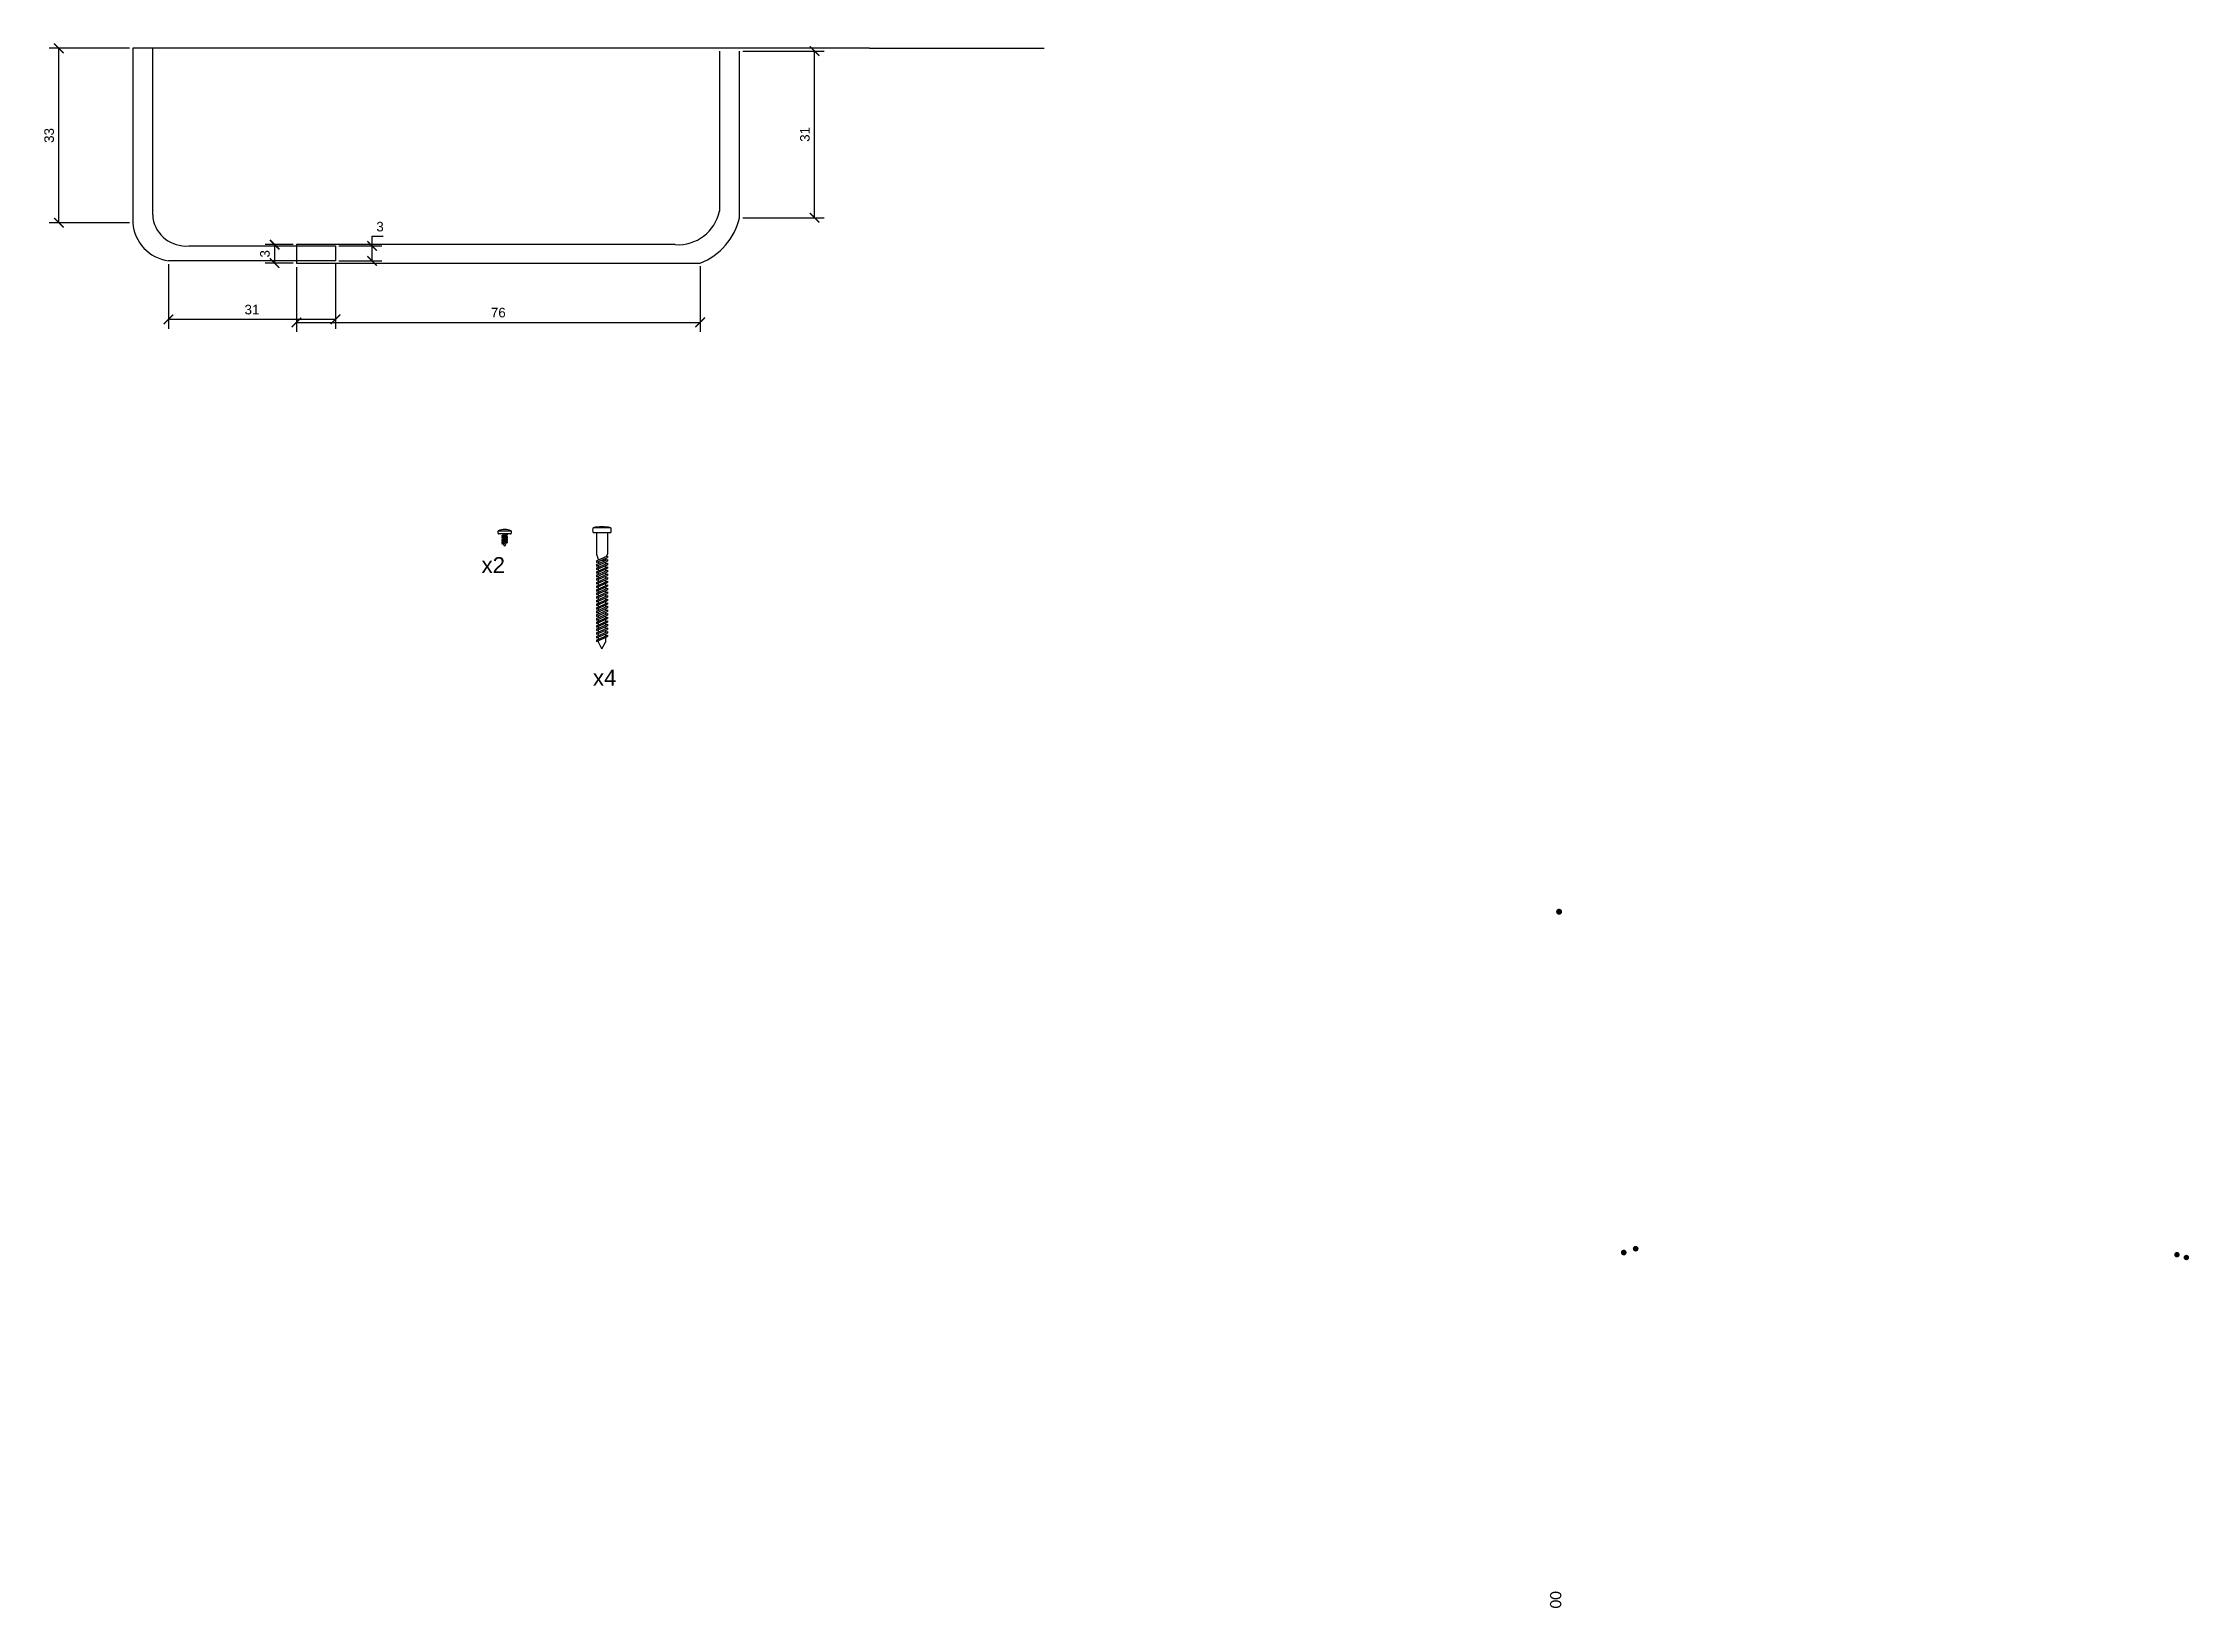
# Model space of a CAD drawing. Header units: inches. Extents: x -477 to 430, y 38 to 1015.
# Drawn here: x -255.3 to 148.3, y 37.8 to 332 of the extents above; entities that cross this region are included whole.
import ezdxf

# ---------------------------------------------------------------- set-up
doc = ezdxf.new("R2010")
doc.units = ezdxf.units.IN
doc.header["$MEASUREMENT"] = 0
doc.layers.add('Livello 1', color=7, linetype='Continuous')
doc.layers.add('Mulig', color=7, linetype='Continuous')
doc.styles.get("Standard").update_dxf_attribs({"font": 'Arial.ttf'})
doc.dimstyles.get("Standard").update_dxf_attribs({"dimtxt": 0.18, "dimasz": 0.18, "dimexe": 0.18, "dimexo": 0.0625, "dimgap": 0.09, "dimtad": 1, "dimtoh": 1, "dimdec": 0, "dimzin": 0, "dimdsep": 46, "dimtxsty": 'Standard', "dimblk": 'ARCHTICK', "dimblk1": 'ARCHTICK', "dimblk2": 'ARCHTICK', "dimcen": 0.09, "dimadec": 0, "dimazin": 0, "dimtfac": 1, "dimtdec": 0, "dimtofl": 0, "dimtmove": 0, "dimatfit": 3, "dimfxl": 1, "dimtolj": 1, "dimtzin": 0, "dimarcsym": 0})

msp = doc.modelspace()

# ---------------------------------------------------------------- texts
at = {"char_height": 2.977, "attachment_point": 1}
for s, insert in [('{\\fArial|b0|i0|c0|p0;x2}', (-172.77, 235.37)), ('{\\fArial|b0|i0|c0|p0;x4}', (-151.83, 214.18))]:
    msp.add_mtext_dynamic_manual_height_columns(s, width=41.6377, gutter_width=1, heights=[0], dxfattribs=dict(at, insert=insert))

# ---------------------------------------------------------------- blocks, each defined once
blk = doc.blocks.new('_ArchTick')
at = {"color": 0, "linetype": 'ByBlock', "const_width": 0.15}
blk.add_lwpolyline([(-0.5, -0.5), (0.5, 0.5)], dxfattribs=at)
blk = doc.blocks.new('*D21')
at = {"layer": 'Defpoints', "color": 0, "transparency": 16777216}
for p in [(-131.67, 290.65), (-207.6, 290.48), (-131.67, 279.5)]:
    blk.add_point(p, dxfattribs=at)
at = {"layer": 'Mulig', "color": 0, "lineweight": -2, "transparency": 16777216}
for p, q in [((-207.6, 289.86), (-207.6, 277.7)), ((-131.67, 290.03), (-131.67, 277.7)), ((-207.6, 279.5), (-131.67, 279.5))]:
    blk.add_line(p, q, dxfattribs=at)
at = {"layer": 'Mulig', "color": 0, "lineweight": -2, "transparency": 16777216, "xscale": 1.8, "yscale": 1.8, "zscale": 1.8, "rotation": 180}
blk.add_blockref('_ArchTick', (-207.6, 279.5), dxfattribs=at)
at = {"layer": 'Mulig', "color": 0, "lineweight": -2, "transparency": 16777216, "xscale": 1.8, "yscale": 1.8, "zscale": 1.8}
blk.add_blockref('_ArchTick', (-131.67, 279.5), dxfattribs=at)
at = {"layer": 'Mulig', "color": 0, "transparency": 16777216, "insert": (-169.63, 281.32), "char_height": 1.8, "attachment_point": 5}
blk.add_mtext('\\A1;76', dxfattribs=at)
blk = doc.blocks.new('*D22')
at = {"layer": 'Defpoints', "color": 0, "transparency": 16777216}
for p in [(-231.67, 291.05), (-200.23, 291.05), (-231.67, 280.06)]:
    blk.add_point(p, dxfattribs=at)
at = {"layer": 'Mulig', "color": 0, "lineweight": -2, "transparency": 16777216}
for p, q in [((-231.67, 290.42), (-231.67, 278.26)), ((-200.23, 290.42), (-200.23, 278.26)), ((-200.23, 280.06), (-231.67, 280.06))]:
    blk.add_line(p, q, dxfattribs=at)
at = {"layer": 'Mulig', "color": 0, "lineweight": -2, "transparency": 16777216, "xscale": 1.8, "yscale": 1.8, "zscale": 1.8, "rotation": 180}
blk.add_blockref('_ArchTick', (-231.67, 280.06), dxfattribs=at)
at = {"layer": 'Mulig', "color": 0, "lineweight": -2, "transparency": 16777216, "xscale": 1.8, "yscale": 1.8, "zscale": 1.8}
blk.add_blockref('_ArchTick', (-200.23, 280.06), dxfattribs=at)
at = {"layer": 'Mulig', "color": 0, "transparency": 16777216, "insert": (-215.95, 281.88), "char_height": 1.8, "attachment_point": 5}
blk.add_mtext('\\A1;31', dxfattribs=at)
blk = doc.blocks.new('*D23')
at = {"layer": 'Defpoints', "color": 0, "transparency": 16777216}
for p in [(-252.26, 331.03), (-238.37, 331.03), (-238.37, 298.22)]:
    blk.add_point(p, dxfattribs=at)
at = {"layer": 'Mulig', "color": 0, "lineweight": -2, "transparency": 16777216}
for p, q in [((-238.99, 331.03), (-254.06, 331.03)), ((-252.26, 298.22), (-252.26, 331.03)), ((-238.99, 298.22), (-254.06, 298.22))]:
    blk.add_line(p, q, dxfattribs=at)
at = {"layer": 'Mulig', "color": 0, "lineweight": -2, "transparency": 16777216, "xscale": 1.8, "yscale": 1.8, "zscale": 1.8}
for p, rotation in [((-252.26, 331.03), 90), ((-252.26, 298.22), 270)]:
    blk.add_blockref('_ArchTick', p, dxfattribs=dict(at, rotation=rotation))
at = {"layer": 'Mulig', "color": 0, "transparency": 16777216, "insert": (-254.08, 314.63), "char_height": 1.8, "attachment_point": 5, "rotation": 90}
blk.add_mtext('\\A1;33', dxfattribs=at)
blk = doc.blocks.new('*D28')
at = {"layer": 'Defpoints', "color": 0, "transparency": 16777216}
for p in [(-124.27, 330.5), (-110.16, 330.5), (-124.27, 299.15)]:
    blk.add_point(p, dxfattribs=at)
at = {"layer": 'Mulig', "color": 0, "lineweight": -2, "transparency": 16777216}
for p, q in [((-123.65, 330.5), (-108.36, 330.5)), ((-110.16, 299.15), (-110.16, 330.5)), ((-123.64, 299.15), (-108.36, 299.15))]:
    blk.add_line(p, q, dxfattribs=at)
at = {"layer": 'Mulig', "color": 0, "lineweight": -2, "transparency": 16777216, "xscale": 1.8, "yscale": 1.8, "zscale": 1.8}
for p, rotation in [((-110.16, 330.5), 90), ((-110.16, 299.15), 270)]:
    blk.add_blockref('_ArchTick', p, dxfattribs=dict(at, rotation=rotation))
at = {"layer": 'Mulig', "color": 0, "transparency": 16777216, "insert": (-111.97, 314.83), "char_height": 1.8, "attachment_point": 5, "rotation": 90}
blk.add_mtext('\\A1;31', dxfattribs=at)
blk = doc.blocks.new('*D30')
at = {"layer": 'Defpoints', "color": 0, "transparency": 16777216}
for p in [(-200.23, 293.87), (-200.23, 291.05), (-193.35, 293.87)]:
    blk.add_point(p, dxfattribs=at)
at = {"layer": 'Mulig', "color": 0, "lineweight": -2, "transparency": 16777216}
for p, q in [((-193.35, 293.87), (-193.35, 295.67)), ((-193.35, 295.67), (-191.29, 295.67)), ((-199.6, 293.87), (-191.55, 293.87)), ((-199.6, 291.05), (-191.55, 291.05)), ((-193.35, 291.05), (-193.35, 293.87))]:
    blk.add_line(p, q, dxfattribs=at)
at = {"layer": 'Mulig', "color": 0, "lineweight": -2, "transparency": 16777216, "xscale": 1.8, "yscale": 1.8, "zscale": 1.8}
for p, rotation in [((-193.35, 293.87), 90), ((-193.35, 291.05), 270)]:
    blk.add_blockref('_ArchTick', p, dxfattribs=dict(at, rotation=rotation))
at = {"layer": 'Mulig', "color": 0, "transparency": 16777216, "insert": (-191.87, 297.48), "char_height": 1.8, "attachment_point": 5}
blk.add_mtext('\\A1;3', dxfattribs=at)
blk = doc.blocks.new('*D31')
at = {"layer": 'Defpoints', "color": 0, "transparency": 16777216}
for p in [(-211.69, 290.65), (-207.6, 294.11), (-207.6, 290.65)]:
    blk.add_point(p, dxfattribs=at)
at = {"layer": 'Mulig', "color": 0, "lineweight": -2, "transparency": 16777216}
for p, q in [((-208.22, 294.11), (-213.49, 294.11)), ((-208.22, 290.65), (-213.49, 290.65)), ((-211.69, 294.11), (-211.69, 290.65))]:
    blk.add_line(p, q, dxfattribs=at)
at = {"layer": 'Mulig', "color": 0, "lineweight": -2, "transparency": 16777216, "xscale": 1.8, "yscale": 1.8, "zscale": 1.8}
for p, rotation in [((-211.69, 294.11), 90), ((-211.69, 290.65), 270)]:
    blk.add_blockref('_ArchTick', p, dxfattribs=dict(at, rotation=rotation))
at = {"layer": 'Mulig', "color": 0, "transparency": 16777216, "insert": (-213.5, 292.38), "char_height": 1.8, "attachment_point": 5, "rotation": 90}
blk.add_mtext('\\A1;3', dxfattribs=at)

# ---------------------------------------------------------------- dimensions: what is measured, and where the dimension line sits
at = {"layer": 'Mulig'}
for base, p1, p2, picture, middle in [((-252.26, 331.03), (-238.37, 298.22), (-238.37, 331.03), '*D23', (-254.08, 314.63)), ((-110.16, 330.5), (-124.27, 299.15), (-124.27, 330.5), '*D28', (-111.97, 314.83)), ((-193.35, 293.87), (-200.23, 291.05), (-200.23, 293.87), '*D30', (-191.87, 297.48)), ((-211.69, 290.65), (-207.6, 294.11), (-207.6, 290.65), '*D31', (-213.5, 292.38))]:
    dim = msp.add_linear_dim(base=base, p1=p1, p2=p2, angle=90, dimstyle='Standard', override={"dimscale": 10}, dxfattribs=at)
    dim.commit()
    dim.dimension.update_dxf_attribs({"geometry": picture, "text_midpoint": middle})
for base, p1, p2, picture, middle in [((-231.67, 280.06), (-200.23, 291.05), (-231.67, 291.05), '*D22', (-215.95, 281.88)), ((-131.67, 279.5), (-207.6, 290.48), (-131.67, 290.65), '*D21', (-169.63, 281.32))]:
    dim = msp.add_linear_dim(base=base, p1=p1, p2=p2, dimstyle='Standard', override={"dimscale": 10}, dxfattribs=at)
    dim.commit()
    dim.dimension.update_dxf_attribs({"geometry": picture, "text_midpoint": middle})

# ---------------------------------------------------------------- hatches: boundary and pattern name
at = {"layer": 'Livello 1', "true_color": 0xffffff}
h = msp.add_hatch(color=7, dxfattribs=at)
h.dxf.hatch_style = 2
edge = h.paths.add_edge_path()
edge.add_spline(control_points=[(29.26, 168.7), (29.26, 168.38), (29.52, 168.13), (29.83, 168.13), (30.15, 168.13), (30.4, 168.38), (30.4, 168.7), (30.4, 169.01), (30.15, 169.27), (29.83, 169.27), (29.52, 169.27), (29.26, 169.01), (29.26, 168.7)], knot_values=[0, 0, 0, 0, 0.352778, 0.352778, 0.352778, 0.705556, 0.705556, 0.705556, 1.058333, 1.058333, 1.058333, 1.411111, 1.411111, 1.411111, 1.411111], degree=3, periodic=0)
edge.add_line((29.26, 168.7), (29.26, 168.7))
h = msp.add_hatch(color=7, dxfattribs=at)
h.dxf.hatch_style = 2
edge = h.paths.add_edge_path()
edge.add_spline(control_points=[(41.45, 104.63), (41.45, 104.33), (41.69, 104.09), (41.99, 104.09), (42.28, 104.09), (42.53, 104.33), (42.53, 104.63), (42.53, 104.93), (42.28, 105.17), (41.99, 105.17), (41.69, 105.17), (41.45, 104.93), (41.45, 104.63)], knot_values=[0, 0, 0, 0, 0.352778, 0.352778, 0.352778, 0.705556, 0.705556, 0.705556, 1.058333, 1.058333, 1.058333, 1.411111, 1.411111, 1.411111, 1.411111], degree=3, periodic=0)
edge.add_line((41.45, 104.63), (41.45, 104.63))
h = msp.add_hatch(color=7, dxfattribs=at)
h.dxf.hatch_style = 2
edge = h.paths.add_edge_path()
edge.add_spline(control_points=[(43.69, 105.35), (43.69, 105.05), (43.93, 104.81), (44.23, 104.81), (44.53, 104.81), (44.77, 105.05), (44.77, 105.35), (44.77, 105.65), (44.53, 105.89), (44.23, 105.89), (43.93, 105.89), (43.69, 105.65), (43.69, 105.35)], knot_values=[0, 0, 0, 0, 0.352778, 0.352778, 0.352778, 0.705556, 0.705556, 0.705556, 1.058333, 1.058333, 1.058333, 1.411111, 1.411111, 1.411111, 1.411111], degree=3, periodic=0)
edge.add_line((43.69, 105.35), (43.69, 105.35))
h = msp.add_hatch(color=7, dxfattribs=at)
h.dxf.hatch_style = 2
edge = h.paths.add_edge_path()
edge.add_spline(control_points=[(146.52, 104.22), (146.52, 103.94), (146.29, 103.71), (146.01, 103.71), (145.72, 103.71), (145.49, 103.94), (145.49, 104.22), (145.49, 104.51), (145.72, 104.74), (146.01, 104.74), (146.29, 104.74), (146.52, 104.51), (146.52, 104.22)], knot_values=[0, 0, 0, 0, 0.352778, 0.352778, 0.352778, 0.705556, 0.705556, 0.705556, 1.058333, 1.058333, 1.058333, 1.411111, 1.411111, 1.411111, 1.411111], degree=3, periodic=0)
edge.add_line((146.52, 104.22), (146.52, 104.22))
h = msp.add_hatch(color=7, dxfattribs=at)
h.dxf.hatch_style = 2
edge = h.paths.add_edge_path()
edge.add_spline(control_points=[(148.29, 103.69), (148.29, 103.41), (148.06, 103.18), (147.77, 103.18), (147.49, 103.18), (147.26, 103.41), (147.26, 103.69), (147.26, 103.98), (147.49, 104.21), (147.77, 104.21), (148.06, 104.21), (148.29, 103.98), (148.29, 103.69)], knot_values=[0, 0, 0, 0, 0.352778, 0.352778, 0.352778, 0.705556, 0.705556, 0.705556, 1.058333, 1.058333, 1.058333, 1.411111, 1.411111, 1.411111, 1.411111], degree=3, periodic=0)
edge.add_line((148.29, 103.69), (148.29, 103.69))
h = msp.add_hatch(color=7, dxfattribs=at)
h.dxf.hatch_style = 2
edge = h.paths.add_edge_path()
edge.add_spline(control_points=[(29.19, 39.42), (28.76, 39.42), (28.08, 39.61), (28.08, 40.16), (28.08, 40.71), (28.76, 40.91), (29.19, 40.91), (29.63, 40.91), (30.3, 40.71), (30.3, 40.16), (30.3, 39.62), (29.63, 39.42), (29.19, 39.42)], knot_values=[0, 0, 0, 0, 0.352778, 0.352778, 0.352778, 0.705556, 0.705556, 0.705556, 1.058333, 1.058333, 1.058333, 1.411111, 1.411111, 1.411111, 1.411111], degree=3, periodic=0)
edge.add_line((29.19, 39.42), (29.19, 39.42))
edge = h.paths.add_edge_path()
edge.add_spline(control_points=[(29.19, 39.68), (29.48, 39.68), (30.06, 39.78), (30.06, 40.16), (30.06, 40.55), (29.48, 40.65), (29.19, 40.65), (28.9, 40.65), (28.31, 40.55), (28.31, 40.16), (28.31, 39.78), (28.9, 39.68), (29.19, 39.68)], knot_values=[0, 0, 0, 0, 0.352778, 0.352778, 0.352778, 0.705556, 0.705556, 0.705556, 1.058333, 1.058333, 1.058333, 1.411111, 1.411111, 1.411111, 1.411111], degree=3, periodic=0)
edge.add_line((29.19, 39.68), (29.19, 39.68))
h = msp.add_hatch(color=7, dxfattribs=at)
h.dxf.hatch_style = 2
edge = h.paths.add_edge_path()
edge.add_spline(control_points=[(29.19, 37.79), (28.76, 37.79), (28.08, 37.98), (28.08, 38.53), (28.08, 39.08), (28.76, 39.28), (29.19, 39.28), (29.63, 39.28), (30.3, 39.08), (30.3, 38.53), (30.3, 37.99), (29.63, 37.79), (29.19, 37.79)], knot_values=[0, 0, 0, 0, 0.352778, 0.352778, 0.352778, 0.705556, 0.705556, 0.705556, 1.058333, 1.058333, 1.058333, 1.411111, 1.411111, 1.411111, 1.411111], degree=3, periodic=0)
edge.add_line((29.19, 37.79), (29.19, 37.79))
edge = h.paths.add_edge_path()
edge.add_spline(control_points=[(29.19, 38.05), (29.48, 38.05), (30.06, 38.15), (30.06, 38.53), (30.06, 38.91), (29.48, 39.02), (29.19, 39.02), (28.9, 39.02), (28.31, 38.91), (28.31, 38.53), (28.31, 38.15), (28.9, 38.05), (29.19, 38.05)], knot_values=[0, 0, 0, 0, 0.352778, 0.352778, 0.352778, 0.705556, 0.705556, 0.705556, 1.058333, 1.058333, 1.058333, 1.411111, 1.411111, 1.411111, 1.411111], degree=3, periodic=0)
edge.add_line((29.19, 38.05), (29.19, 38.05))

# ---------------------------------------------------------------- linework, layer by layer
for p, q in [((-169.65, 240.28), (-167.21, 240.28)), ((-169.65, 239.84), (-169.65, 240.28)), ((-168.09, 239.73), (-169.53, 239.73)), ((-168.9, 239.41), (-167.97, 239.68)), ((-167.97, 239.53), (-168.9, 239.25)), ((-168.9, 239.25), (-168.9, 239.41)), ((-168.9, 238.23), (-167.98, 238.5)), ((-167.98, 238.35), (-168.9, 238.07)), ((-168.9, 238.07), (-168.9, 238.23)), ((-168.9, 237.95), (-167.97, 238.22)), ((-168.89, 239.12), (-167.97, 239.39)), ((-167.97, 239.24), (-168.89, 238.96)), ((-168.89, 238.96), (-168.89, 239.12)), ((-168.89, 238.82), (-167.97, 239.09)), ((-167.97, 238.94), (-168.89, 238.67)), ((-168.89, 238.67), (-168.89, 238.82)), ((-168.89, 238.52), (-167.97, 238.79)), ((-167.97, 238.64), (-168.89, 238.36)), ((-168.89, 238.36), (-168.89, 238.52)), ((-168.77, 239.73), (-168.77, 238.02)), ((-167.32, 239.73), (-168.09, 239.73)), ((-168.09, 238.02), (-168.09, 239.73)), ((-167.98, 238.5), (-167.98, 238.35)), ((-167.97, 239.68), (-167.97, 239.53)), ((-167.97, 239.39), (-167.97, 239.24)), ((-167.97, 239.09), (-167.97, 238.94)), ((-167.97, 238.79), (-167.97, 238.64)), ((-167.97, 238.22), (-167.97, 238.07)), ((-167.21, 240.28), (-167.21, 239.84)), ((-167.97, 238.07), (-168.9, 237.79)), ((-168.9, 237.79), (-168.9, 237.95)), ((-168.43, 237.44), (-168.77, 238.02)), ((-168.43, 237.44), (-168.09, 238.02))]:
    msp.add_line(p, q)
at = {"color": 2}
for p, q in [((-151.82, 240.9), (-148.48, 240.9)), ((-151.82, 239.98), (-151.18, 239.98)), ((-151.18, 239.98), (-151.18, 235.92)), ((-151.18, 239.98), (-149.12, 239.98)), ((-149.12, 239.98), (-149.12, 235.92)), ((-149.12, 239.98), (-148.48, 239.98)), ((-151.18, 235.92), (-150.8, 234.82)), ((-151.18, 234.65), (-149.12, 235.58)), ((-151.18, 234.37), (-149.12, 235.3)), ((-151.18, 233.96), (-149.12, 234.89)), ((-151.18, 234.65), (-151.18, 234.65)), ((-151.18, 234.65), (-151.18, 234.37)), ((-151.18, 233.68), (-149.12, 234.61)), ((-151.18, 233.29), (-149.12, 234.22)), ((-150.8, 234.54), (-150.8, 234.13)), ((-150.19, 234.82), (-149.5, 234.82)), ((-149.5, 234.82), (-149.37, 235.19)), ((-149.5, 234.82), (-149.5, 234.72)), ((-149.5, 234.44), (-149.5, 234.05)), ((-149.26, 235.51), (-149.12, 235.92)), ((-149.12, 235.57), (-149.12, 235.3)), ((-149.12, 234.89), (-149.12, 234.61)), ((-149.12, 234.21), (-149.12, 233.94)), ((-151.18, 233.96), (-151.18, 233.68)), ((-151.18, 233.01), (-149.12, 233.94)), ((-151.18, 232.61), (-149.12, 233.53)), ((-151.18, 233.29), (-151.18, 233.01)), ((-151.18, 232.33), (-149.12, 233.26)), ((-151.18, 231.95), (-149.12, 232.88)), ((-151.18, 232.61), (-151.18, 232.33)), ((-151.18, 231.68), (-149.12, 232.6)), ((-151.18, 231.28), (-149.12, 232.21)), ((-151.18, 231.95), (-151.18, 231.68)), ((-151.18, 231), (-149.12, 231.93)), ((-151.18, 230.59), (-149.12, 231.52)), ((-151.18, 231.28), (-151.18, 231)), ((-151.18, 230.31), (-149.12, 231.24)), ((-151.18, 229.92), (-149.12, 230.85)), ((-151.18, 230.59), (-151.18, 230.31)), ((-151.18, 229.64), (-149.12, 230.57)), ((-151.18, 229.24), (-149.12, 230.17)), ((-150.8, 233.46), (-150.8, 233.85)), ((-150.8, 232.78), (-150.8, 233.18)), ((-150.8, 232.12), (-150.8, 232.5)), ((-150.8, 231.45), (-150.8, 231.85)), ((-150.8, 230.76), (-150.8, 231.17)), ((-150.8, 230.09), (-150.8, 230.48)), ((-149.5, 233.77), (-149.5, 233.37)), ((-149.5, 233.09), (-149.5, 232.71)), ((-149.5, 232.43), (-149.5, 232.04)), ((-149.5, 231.76), (-149.5, 231.35)), ((-149.5, 231.07), (-149.5, 230.68)), ((-149.5, 230.4), (-149.5, 230)), ((-149.12, 233.53), (-149.12, 233.26)), ((-149.12, 232.88), (-149.12, 232.6)), ((-149.12, 232.21), (-149.12, 231.93)), ((-149.12, 231.52), (-149.12, 231.24)), ((-149.12, 230.85), (-149.12, 230.57)), ((-149.12, 230.17), (-149.12, 229.89)), ((-151.18, 229.92), (-151.18, 229.64)), ((-151.18, 228.96), (-149.12, 229.89)), ((-151.18, 228.59), (-149.12, 229.51)), ((-151.18, 229.24), (-151.18, 228.96)), ((-151.18, 228.31), (-149.12, 229.24)), ((-151.18, 227.89), (-149.12, 228.82)), ((-151.18, 228.59), (-151.18, 228.31)), ((-151.18, 227.62), (-149.12, 228.55)), ((-151.18, 227.2), (-149.12, 228.13)), ((-151.18, 227.89), (-151.18, 227.62)), ((-151.18, 226.93), (-149.12, 227.86)), ((-151.18, 226.53), (-149.12, 227.46)), ((-151.18, 227.2), (-151.18, 226.93)), ((-151.18, 226.26), (-149.12, 227.19)), ((-151.18, 225.85), (-149.12, 226.78)), ((-151.18, 226.53), (-151.18, 226.26)), ((-151.18, 225.58), (-149.12, 226.51)), ((-151.18, 225.2), (-149.12, 226.13)), ((-150.8, 229.41), (-150.8, 229.81)), ((-150.8, 228.75), (-150.8, 229.13)), ((-150.8, 228.06), (-150.8, 228.48)), ((-150.8, 227.38), (-150.8, 227.79)), ((-150.8, 226.7), (-150.8, 227.1)), ((-150.8, 226.02), (-150.8, 226.43)), ((-149.5, 229.72), (-149.5, 229.34)), ((-149.5, 229.07), (-149.5, 228.65)), ((-149.5, 228.38), (-149.5, 227.97)), ((-149.5, 227.69), (-149.5, 227.3)), ((-149.5, 227.02), (-149.5, 226.61)), ((-149.5, 226.34), (-149.5, 225.96)), ((-149.12, 229.51), (-149.12, 229.24)), ((-149.12, 228.82), (-149.12, 228.55)), ((-149.12, 228.13), (-149.12, 227.86)), ((-149.12, 227.46), (-149.12, 227.19)), ((-149.12, 226.78), (-149.12, 226.51)), ((-149.12, 226.13), (-149.12, 225.85)), ((-151.18, 225.85), (-151.18, 225.58)), ((-151.18, 224.92), (-149.12, 225.85)), ((-151.18, 224.51), (-149.12, 225.44)), ((-151.18, 225.2), (-151.18, 224.92)), ((-151.18, 224.23), (-149.12, 225.16)), ((-151.18, 223.82), (-149.12, 224.75)), ((-151.18, 224.51), (-151.18, 224.23)), ((-151.18, 223.54), (-149.12, 224.47)), ((-151.18, 223.15), (-149.12, 224.08)), ((-151.18, 223.82), (-151.18, 223.54)), ((-151.18, 222.87), (-149.12, 223.8)), ((-151.18, 222.47), (-149.12, 223.4)), ((-151.18, 223.15), (-151.18, 222.87)), ((-151.18, 222.19), (-149.12, 223.12)), ((-151.18, 221.81), (-149.12, 222.74)), ((-151.18, 222.47), (-151.18, 222.19)), ((-151.18, 221.54), (-149.12, 222.47)), ((-151.18, 221.12), (-149.12, 222.05)), ((-150.8, 225.37), (-150.8, 225.75)), ((-150.8, 224.68), (-150.8, 225.09)), ((-150.8, 223.99), (-150.8, 224.4)), ((-150.8, 223.32), (-150.8, 223.71)), ((-150.8, 222.64), (-150.8, 223.04)), ((-150.8, 221.98), (-150.8, 222.36)), ((-149.5, 225.68), (-149.5, 225.27)), ((-149.5, 224.99), (-149.5, 224.58)), ((-149.5, 224.3), (-149.5, 223.91)), ((-149.5, 223.63), (-149.5, 223.23)), ((-149.5, 222.95), (-149.5, 222.57)), ((-149.5, 222.3), (-149.5, 221.88)), ((-149.12, 225.44), (-149.12, 225.16)), ((-149.12, 224.75), (-149.12, 224.47)), ((-149.12, 224.08), (-149.12, 223.8)), ((-149.12, 223.4), (-149.12, 223.12)), ((-149.12, 222.74), (-149.12, 222.47)), ((-149.12, 222.05), (-149.12, 221.77)), ((-151.18, 221.81), (-151.18, 221.54)), ((-151.18, 220.85), (-149.12, 221.77)), ((-151.18, 220.43), (-149.12, 221.36)), ((-151.18, 221.12), (-151.18, 220.85)), ((-151.18, 220.16), (-149.12, 221.09)), ((-151.18, 219.76), (-149.12, 220.69)), ((-151.18, 220.43), (-151.18, 220.16)), ((-151.18, 219.49), (-149.12, 220.42)), ((-151.18, 219.76), (-151.18, 219.49)), ((-150.8, 221.29), (-150.8, 221.71)), ((-150.8, 220.6), (-150.8, 221.02)), ((-150.8, 219.93), (-150.8, 220.33)), ((-150.8, 219.37), (-150.8, 219.66)), ((-150.15, 218.11), (-150.8, 219.37)), ((-150.15, 218.11), (-149.5, 219.37)), ((-150.15, 218.11), (-150.15, 218.11)), ((-149.5, 221.61), (-149.5, 221.19)), ((-149.5, 220.92), (-149.5, 220.52)), ((-149.5, 220.25), (-149.5, 219.37)), ((-149.12, 221.36), (-149.12, 221.09)), ((-149.12, 220.69), (-149.12, 220.42))]:
    msp.add_line(p, q, dxfattribs=at)
for centre, radius, start, end in [((-168.43, 237.58), 2.97, 65.6933, 114.3067), ((-169.54, 239.84), 0.11, 178.066, 277.4118), ((-167.32, 239.84), 0.11, 269.7441, 9.0899)]:
    msp.add_arc(centre, radius, start, end)
for centre, radius, start, end in [((-150.31, 240.44), 1.58, 163.1588, 196.8412), ((-150.15, 231.73), 9.32, 79.6715, 100.3285), ((-149.69, 240.44), 1.29, 339.2911, 20.7089)]:
    msp.add_arc(centre, radius, start, end, dxfattribs=at)
at = {"layer": 'Mulig'}
for p, q in [((-103.62, 331.06), (-238.37, 331.03)), ((-234.61, 331.03), (-238.37, 331.03)), ((-238.37, 331.03), (-238.37, 300.95)), ((-234.61, 299.68), (-234.61, 331.03)), ((-99.86, 331.06), (-103.62, 331.06)), ((-99.86, 331.06), (-66.98, 331.06)), ((-128.02, 330.5), (-128.02, 300.42)), ((-124.27, 299.15), (-124.27, 330.5)), ((-238.37, 300.95), (-238.37, 298.22)), ((-234.61, 299.68), (-234.61, 299.05)), ((-200.23, 291.05), (-231.67, 291.05)), ((-227.83, 293.87), (-200.23, 293.87)), ((-195.56, 294.11), (-207.6, 294.11)), ((-207.6, 294.11), (-207.6, 290.65)), ((-207.6, 290.65), (-195.79, 290.65)), ((-200.23, 293.9), (-200.23, 291.05)), ((-195.79, 290.65), (-131.67, 290.65)), ((-136.37, 294.11), (-195.56, 294.11))]:
    msp.add_line(p, q, dxfattribs=at)
for centre, radius, start, end in [((-228.33, 300.24), 6.39, 190.7018, 274.4267), ((-135.84, 302.08), 7.99, 266.2506, 347.9869), ((-136.05, 301.94), 12.11, 291.2266, 346.6767), ((-230.47, 298.88), 7.93, 184.7533, 261.2853)]:
    msp.add_arc(centre, radius, start, end, dxfattribs=at)

msp.set_redraw_order([(e.dxf.handle, doc.entitydb.next_handle()) for e in msp.query("TEXT MTEXT ATTDEF DIMENSION ARC_DIMENSION")])  # texts and dimensions are drawn at this point

doc.saveas('drawing.dxf')
